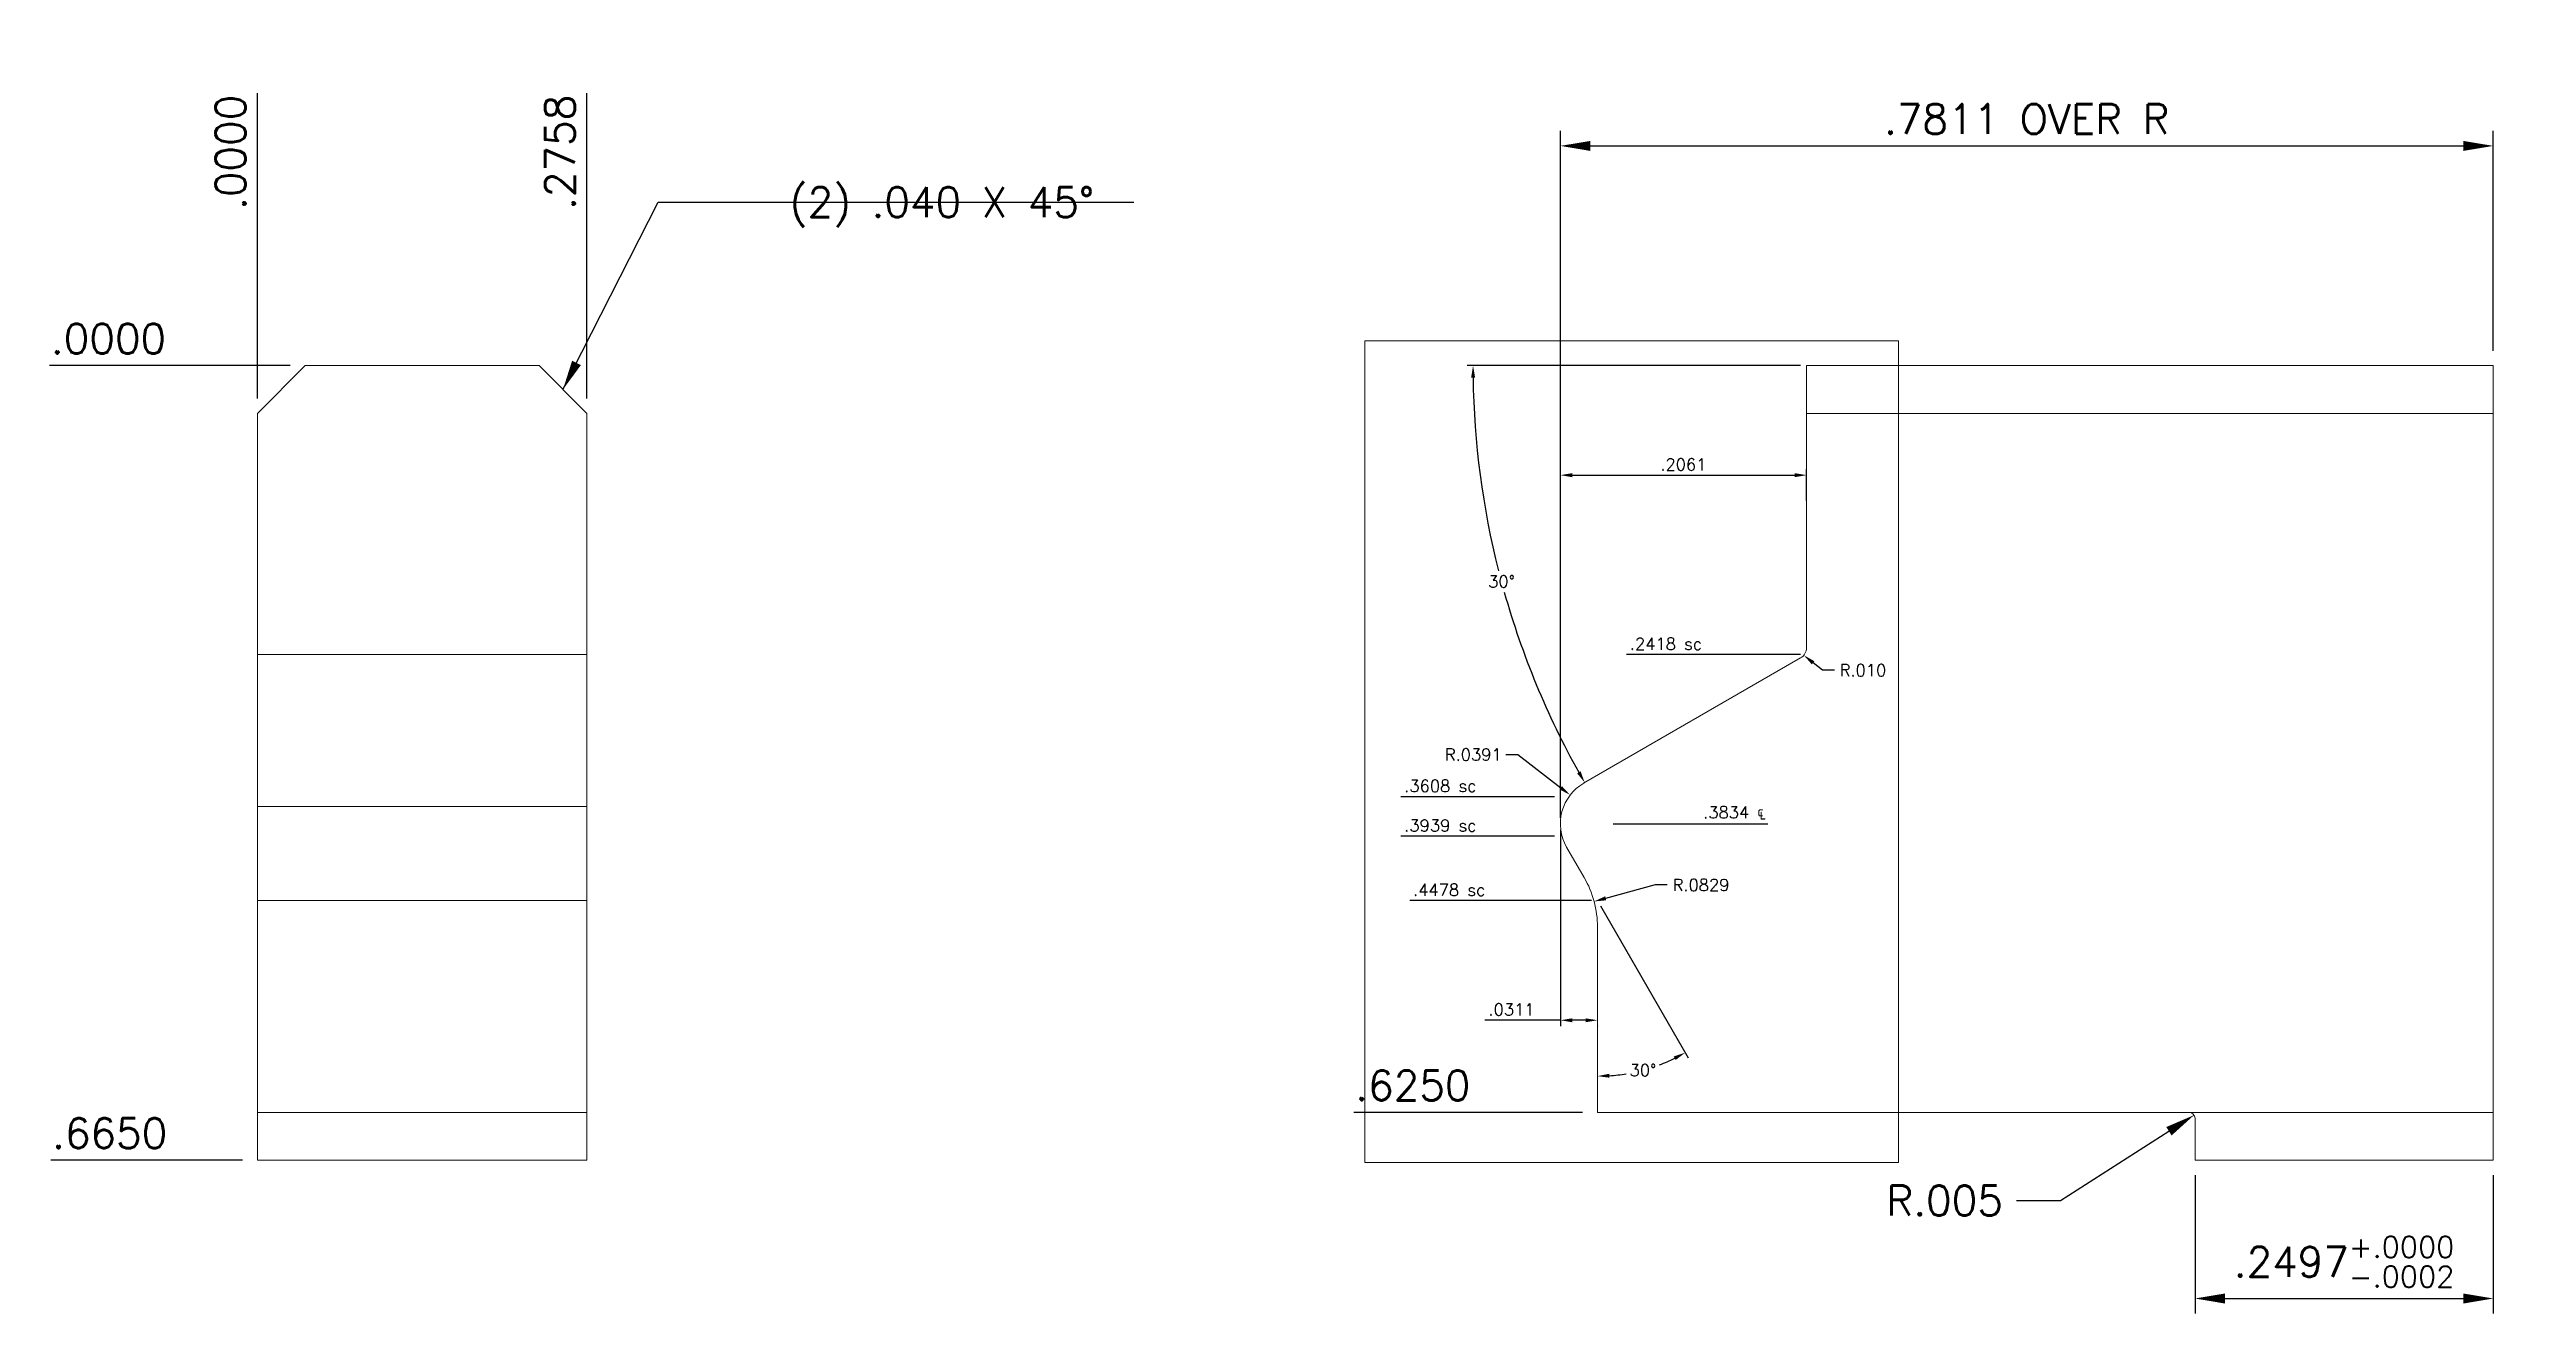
# Model space of a CAD drawing. Header units: inches. Extents: x -0.41 to 3.56, y -1.66 to 0.82.
# Drawn here: x -0.174 to 1.9, y -0.793 to 0.265 of the extents above; entities that cross this region are included whole.
import ezdxf

# ---------------------------------------------------------------- set-up
doc = ezdxf.new("R2010")
doc.units = ezdxf.units.IN
doc.header["$MEASUREMENT"] = 0
doc.header["$PDSIZE"] = 0.05
for name, color, linetype, lineweight in [('AM_0', 7, 'Continuous', 30), ('BUP_1-AM_0', 7, 'Continuous', 30), ('DIE_SECTION-DETAIL', 7, 'Continuous', 0), ('DIE_SECTION-PLAN_ASSY', 7, 'Continuous', 0)]:
    doc.layers.add(name, color=color, linetype=linetype, lineweight=lineweight)
doc.layers.add('AM_VIEWS', color=1, linetype='Continuous', lineweight=15, plot=False)
doc.styles.get("Standard").update_dxf_attribs({"font": 'ROMANS.SHX'})
doc.dimstyles.new('COMPOSIDIE$0', dxfattribs={"dimscale": 0, "dimtxt": 0.1, "dimasz": 0.1, "dimexe": 0.05, "dimexo": 0.05, "dimgap": 0.04, "dimtad": 1, "dimzin": 4, "dimtxsty": 'Standard', "dimcen": 0, "dimclrd": 3, "dimclre": 3, "dimclrt": 3, "dimazin": 3, "dimtp": 0.1, "dimtm": 0.1, "dimtfac": 0.71, "dimtmove": 0, "dimatfit": 3, "dimfxl": 0.05, "dimtzin": 7, "dimlwd": -1, "dimlwe": -1, "dimarcsym": 1})
doc.dimstyles.new('COMPOSIDIE$2', dxfattribs={"dimscale": 0, "dimtxt": 0.1, "dimasz": 0.1, "dimexe": 0.05, "dimexo": 0.05, "dimgap": 0.04, "dimtad": 1, "dimzin": 4, "dimtxsty": 'Standard', "dimcen": 0, "dimclrd": 3, "dimclre": 3, "dimclrt": 3, "dimadec": 4, "dimazin": 3, "dimtp": 0.1, "dimtm": 0.1, "dimtfac": 0.71, "dimtmove": 0, "dimatfit": 3, "dimfxl": 0.05, "dimtzin": 7, "dimlwd": -1, "dimlwe": -1, "dimarcsym": 1})
doc.dimstyles.new('COMPOSIDIE$4', dxfattribs={"dimscale": 0, "dimtxt": 0.1, "dimasz": 0.1, "dimexe": 0.05, "dimexo": 0.05, "dimgap": 0.04, "dimtad": 1, "dimzin": 4, "dimtxsty": 'Standard', "dimcen": 0, "dimse1": 1, "dimclrd": 3, "dimclre": 3, "dimclrt": 3, "dimazin": 3, "dimtp": 0.1, "dimtm": 0.1, "dimtfac": 0.71, "dimtmove": 0, "dimatfit": 3, "dimtzin": 7, "dimlwd": -1, "dimlwe": -1, "dimarcsym": 1})
doc.dimstyles.new('COMPOSIDIE$6', dxfattribs={"dimscale": 0, "dimtxt": 0.1, "dimasz": 0.1, "dimexe": 0.05, "dimexo": 0.05, "dimgap": 0.04, "dimtad": 1, "dimzin": 4, "dimtxsty": 'Standard', "dimcen": 0, "dimclrd": 3, "dimclre": 7, "dimclrt": 3, "dimazin": 3, "dimtp": 0.1, "dimtm": 0.1, "dimtfac": 0.71, "dimtmove": 0, "dimatfit": 3, "dimfxl": 0.05, "dimtzin": 7, "dimlwd": -1, "dimlwe": -1, "dimarcsym": 1})
doc.dimstyles.new('COMPOSIDIE$7', dxfattribs={"dimscale": 0, "dimtxt": 0.1, "dimasz": 0.1, "dimexe": 0.05, "dimexo": 0.05, "dimgap": 0.04, "dimtad": 1, "dimzin": 4, "dimtxsty": 'Standard', "dimcen": 0, "dimclrd": 3, "dimclre": 3, "dimclrt": 3, "dimazin": 3, "dimtp": 0.1, "dimtm": 0.1, "dimtfac": 0.71, "dimtmove": 0, "dimatfit": 3, "dimfxl": 0.05, "dimtzin": 7, "dimlwd": -1, "dimlwe": -1, "dimarcsym": 1})

msp = doc.modelspace()

# ---------------------------------------------------------------- texts
at = {"layer": 'AM_0', "color": 3, "insert": (0.4456, 0.1493), "char_height": 0.025, "attachment_point": 1}
msp.add_mtext('\\A1;(2) .040 X 45%%D', dxfattribs=at)

# ---------------------------------------------------------------- blocks, each defined once
blk = doc.blocks.new('*D13')
at = {"layer": 'AM_0', "color": 7, "transparency": 16777216}
blk.add_line((0, -0.0275), (0, 0.2279), dxfattribs=at)
at = {"layer": 'Defpoints', "color": 0, "transparency": 16777216}
for p in [(0, 0.1191), (0, -0.04), (0, -0.04)]:
    blk.add_point(p, dxfattribs=at)
at = {"layer": 'AM_0', "color": 3, "transparency": 16777216, "insert": (-0.0225, 0.1785), "char_height": 0.025, "attachment_point": 5, "rotation": 90}
blk.add_mtext('\\A1;.0000', dxfattribs=at)
blk = doc.blocks.new('*D14')
at = {"layer": 'AM_0', "color": 7, "transparency": 16777216}
blk.add_line((0.2758, -0.0275), (0.2758, 0.2279), dxfattribs=at)
at = {"layer": 'Defpoints', "color": 0, "transparency": 16777216}
for p in [(0.2758, 0.1191), (0, 0), (0.2758, -0.04)]:
    blk.add_point(p, dxfattribs=at)
at = {"layer": 'AM_0', "color": 3, "transparency": 16777216, "insert": (0.2533, 0.1785), "char_height": 0.025, "attachment_point": 5, "rotation": 90}
blk.add_mtext('\\A1;.2758', dxfattribs=at)
blk = doc.blocks.new('*D15')
at = {"layer": 'AM_0', "color": 7, "transparency": 16777216}
blk.add_line((0.0275, 0), (-0.1741, 0), dxfattribs=at)
at = {"layer": 'Defpoints', "color": 0, "transparency": 16777216}
for p in [(-0.0653, 0), (0.04, 0), (0.04, 0)]:
    blk.add_point(p, dxfattribs=at)
at = {"layer": 'AM_0', "color": 3, "transparency": 16777216, "insert": (-0.1247, 0.0225), "char_height": 0.025, "attachment_point": 5}
blk.add_mtext('\\A1;.0000', dxfattribs=at)
blk = doc.blocks.new('*D16')
at = {"layer": 'AM_0', "color": 7, "transparency": 16777216}
blk.add_line((-0.0125, -0.665), (-0.1731, -0.665), dxfattribs=at)
at = {"layer": 'Defpoints', "color": 0, "transparency": 16777216}
for p in [(0, 0), (-0.0643, -0.665), (0, -0.665)]:
    blk.add_point(p, dxfattribs=at)
at = {"layer": 'AM_0', "color": 3, "transparency": 16777216, "insert": (-0.1237, -0.6425), "char_height": 0.025, "attachment_point": 5}
blk.add_mtext('\\A1;.6650', dxfattribs=at)
blk = doc.blocks.new('*D17')
at = {"layer": 'AM_0', "color": 7, "transparency": 16777216}
blk.add_line((1.1095, -0.625), (0.918, -0.625), dxfattribs=at)
at = {"layer": 'Defpoints', "color": 0, "transparency": 16777216}
for p in [(0, 0), (1.0268, -0.625), (1.122, -0.625)]:
    blk.add_point(p, dxfattribs=at)
at = {"layer": 'AM_0', "color": 3, "transparency": 16777216, "insert": (0.9674, -0.6025), "char_height": 0.025, "attachment_point": 5}
blk.add_mtext('\\A1;.6250', dxfattribs=at)
blk = doc.blocks.new('*D18')
at = {"layer": 'AM_0', "color": 3, "transparency": 16777216}
for p, q in [((1.6223, -0.6775), (1.6223, -0.7933)), ((1.872, -0.6775), (1.872, -0.7933)), ((1.6473, -0.7808), (1.847, -0.7808))]:
    blk.add_line(p, q, dxfattribs=at)
for points in [[(1.6473, -0.7766), (1.6473, -0.785), (1.6223, -0.7808)], [(1.847, -0.7766), (1.847, -0.785), (1.872, -0.7808)]]:
    blk.add_solid(points, dxfattribs=at)
at = {"layer": 'Defpoints', "color": 0, "transparency": 16777216}
for p in [(1.6223, -0.665), (1.872, -0.665), (1.872, -0.7808)]:
    blk.add_point(p, dxfattribs=at)
at = {"layer": 'AM_0', "color": 3, "transparency": 16777216, "insert": (1.7471, -0.7501), "char_height": 0.025, "attachment_point": 5}
blk.add_mtext('\\A1;.2497{}{\\H0.71x;\\C3;\\S+.0000^ -.0002;}', dxfattribs=at)
blk = doc.blocks.new('*D19')
at = {"layer": 'AM_0', "color": 3, "transparency": 16777216}
for p, q in [((1.5096, -0.6988), (1.6004, -0.6408)), ((1.4727, -0.6988), (1.5096, -0.6988))]:
    blk.add_line(p, q, dxfattribs=at)
blk.add_solid([(1.5982, -0.6373), (1.6027, -0.6443), (1.6215, -0.6273)], dxfattribs=at)
at = {"layer": 'Defpoints', "color": 0, "transparency": 16777216}
for p in [(1.6131, -0.6327), (1.6173, -0.63)]:
    blk.add_point(p, dxfattribs=at)
at = {"layer": 'AM_0', "color": 3, "transparency": 16777216, "insert": (1.4127, -0.6988), "char_height": 0.025, "attachment_point": 5}
blk.add_mtext('\\A1;R.005', dxfattribs=at)
blk = doc.blocks.new('*D20')
at = {"layer": 'BUP_1-AM_0', "color": 7, "transparency": 16777216}
blk.add_line((1.292, -0.2418), (1.1462, -0.2418), dxfattribs=at)
at = {"layer": 'Defpoints', "color": 0, "transparency": 16777216}
for p in [(0, 0), (1.2164, -0.2418), (1.297, -0.2418)]:
    blk.add_point(p, dxfattribs=at)
at = {"layer": 'BUP_1-AM_0', "color": 3, "transparency": 16777216, "insert": (1.1793, -0.2328), "char_height": 0.01, "attachment_point": 5}
blk.add_mtext('\\A1;.2418 sc', dxfattribs=at)
blk = doc.blocks.new('*D21')
at = {"layer": 'BUP_1-AM_0', "color": 7, "transparency": 16777216}
blk.add_line((1.117, -0.4478), (0.9648, -0.4478), dxfattribs=at)
at = {"layer": 'Defpoints', "color": 0, "transparency": 16777216}
for p in [(0, 0), (1.0349, -0.4478), (1.122, -0.4478)]:
    blk.add_point(p, dxfattribs=at)
at = {"layer": 'BUP_1-AM_0', "color": 3, "transparency": 16777216, "insert": (0.9978, -0.4388), "char_height": 0.01, "attachment_point": 5}
blk.add_mtext('\\A1;.4478 sc', dxfattribs=at)
blk = doc.blocks.new('*D22')
at = {"layer": 'BUP_1-AM_0', "color": 7, "transparency": 16777216}
blk.add_line((1.135, -0.3834), (1.2647, -0.3834), dxfattribs=at)
at = {"layer": 'Defpoints', "color": 0, "transparency": 16777216}
for p in [(0, 0), (1.13, -0.3834), (1.203, -0.3834)]:
    blk.add_point(p, dxfattribs=at)
at = {"layer": 'BUP_1-AM_0', "color": 3, "transparency": 16777216, "insert": (1.2359, -0.3744), "char_height": 0.01, "attachment_point": 5}
blk.add_mtext('\\A1;.3834 {\\Famgdt|c0;q}', dxfattribs=at)
blk = doc.blocks.new('*D23')
at = {"layer": 'BUP_1-AM_0', "color": 7, "transparency": 16777216}
blk.add_line((1.0859, -0.3608), (0.9573, -0.3608), dxfattribs=at)
at = {"layer": 'Defpoints', "color": 0, "transparency": 16777216}
for p in [(0, 0), (1.0275, -0.3608), (1.0909, -0.3608)]:
    blk.add_point(p, dxfattribs=at)
at = {"layer": 'BUP_1-AM_0', "color": 3, "transparency": 16777216, "insert": (0.9904, -0.3518), "char_height": 0.01, "attachment_point": 5}
blk.add_mtext('\\A1;.3608 sc', dxfattribs=at)
blk = doc.blocks.new('*D24')
at = {"layer": 'BUP_1-AM_0', "color": 7, "transparency": 16777216}
blk.add_line((1.0859, -0.3939), (0.9573, -0.3939), dxfattribs=at)
at = {"layer": 'Defpoints', "color": 0, "transparency": 16777216}
for p in [(0, 0), (1.0275, -0.3939), (1.0909, -0.3939)]:
    blk.add_point(p, dxfattribs=at)
at = {"layer": 'BUP_1-AM_0', "color": 3, "transparency": 16777216, "insert": (0.9904, -0.3849), "char_height": 0.01, "attachment_point": 5}
blk.add_mtext('\\A1;.3939 sc', dxfattribs=at)
blk = doc.blocks.new('*D25')
at = {"layer": 'BUP_1-AM_0', "color": 3, "transparency": 16777216}
for p, q in [((1.0909, -0.3784), (1.0909, -0.0867)), ((1.1009, -0.0917), (1.287, -0.0917)), ((1.297, -0.113), (1.297, -0.0867))]:
    blk.add_line(p, q, dxfattribs=at)
for points in [[(1.1009, -0.09), (1.1009, -0.0934), (1.0909, -0.0917)], [(1.287, -0.09), (1.287, -0.0934), (1.297, -0.0917)]]:
    blk.add_solid(points, dxfattribs=at)
at = {"layer": 'Defpoints', "color": 0, "transparency": 16777216}
for p in [(1.297, -0.0917), (1.297, -0.118), (1.0909, -0.3834)]:
    blk.add_point(p, dxfattribs=at)
at = {"layer": 'BUP_1-AM_0', "color": 3, "transparency": 16777216, "insert": (1.1939, -0.0827), "char_height": 0.01, "attachment_point": 5}
blk.add_mtext('\\A1;.2061', dxfattribs=at)
blk = doc.blocks.new('*D26')
at = {"layer": 'BUP_1-AM_0', "color": 3, "transparency": 16777216}
for p, q in [((1.0909, -0.3884), (1.0909, -0.5529)), ((1.0909, -0.5479), (1.0276, -0.5479)), ((1.112, -0.5479), (1.1009, -0.5479)), ((1.122, -0.5525), (1.122, -0.5529))]:
    blk.add_line(p, q, dxfattribs=at)
for points in [[(1.1009, -0.5463), (1.1009, -0.5496), (1.0909, -0.5479)], [(1.112, -0.5463), (1.112, -0.5496), (1.122, -0.5479)]]:
    blk.add_solid(points, dxfattribs=at)
at = {"layer": 'Defpoints', "color": 0, "transparency": 16777216}
for p in [(1.0909, -0.3834), (1.122, -0.5475), (1.122, -0.5479)]:
    blk.add_point(p, dxfattribs=at)
at = {"layer": 'BUP_1-AM_0', "color": 3, "transparency": 16777216, "insert": (1.05, -0.5389), "char_height": 0.01, "attachment_point": 5}
blk.add_mtext('\\A1;.0311', dxfattribs=at)
blk = doc.blocks.new('*D27')
at = {"layer": 'BUP_1-AM_0', "color": 3, "transparency": 16777216}
blk.add_line((1.292, 0), (1.0128, 0), dxfattribs=at)
for start, end in [(180.8208, 194.2366), (195.7662, 209.1792)]:
    blk.add_arc((1.7158, 0), 0.6981, start, end, dxfattribs=at)
for points in [[(1.0162, -0.01), (1.0195, -0.01), (1.0178, 0)], [(1.1078, -0.3395), (1.1049, -0.3412), (1.1113, -0.349)]]:
    blk.add_solid(points, dxfattribs=at)
at = {"layer": 'Defpoints', "color": 0, "transparency": 16777216}
for p in [(1.297, 0), (1.872, 0), (1.0284, -0.1212), (1.292, -0.2447), (1.1104, -0.3495)]:
    blk.add_point(p, dxfattribs=at)
at = {"layer": 'BUP_1-AM_0', "color": 3, "transparency": 16777216, "insert": (1.0416, -0.1807), "char_height": 0.01, "attachment_point": 5}
blk.add_mtext('\\A1;30°', dxfattribs=at)
blk = doc.blocks.new('*D28')
at = {"layer": 'BUP_1-AM_0', "color": 3, "transparency": 16777216}
blk.add_line((1.1245, -0.4521), (1.198, -0.5793), dxfattribs=at)
for start, end in [(290.739, 296.0994), (273.9006, 279.4117)]:
    blk.add_arc((1.122, -0.4478), 0.1469, start, end, dxfattribs=at)
for points in [[(1.1858, -0.5782), (1.1874, -0.5812), (1.1955, -0.575)], [(1.132, -0.596), (1.1319, -0.5927), (1.122, -0.5947)]]:
    blk.add_solid(points, dxfattribs=at)
at = {"layer": 'Defpoints', "color": 0, "transparency": 16777216}
for p in [(1.0961, -0.403), (1.1109, -0.4285), (1.122, -0.47), (1.1475, -0.5925), (1.122, -0.625)]:
    blk.add_point(p, dxfattribs=at)
at = {"layer": 'BUP_1-AM_0', "color": 3, "transparency": 16777216, "insert": (1.16, -0.5897), "char_height": 0.01, "attachment_point": 5}
blk.add_mtext('\\A1;30°', dxfattribs=at)
blk = doc.blocks.new('*D29')
at = {"layer": 'BUP_1-AM_0', "color": 3, "transparency": 16777216}
for p, q in [((1.1702, -0.4347), (1.1288, -0.4459)), ((1.1802, -0.4347), (1.1702, -0.4347))]:
    blk.add_line(p, q, dxfattribs=at)
blk.add_solid([(1.1284, -0.4442), (1.1292, -0.4475), (1.1191, -0.4485)], dxfattribs=at)
at = {"layer": 'Defpoints', "color": 0, "transparency": 16777216}
for p in [(1.1191, -0.4485), (1.0391, -0.47)]:
    blk.add_point(p, dxfattribs=at)
at = {"layer": 'BUP_1-AM_0', "color": 3, "transparency": 16777216, "insert": (1.2087, -0.4347), "char_height": 0.01, "attachment_point": 5}
blk.add_mtext('\\A1;R.0829', dxfattribs=at)
blk = doc.blocks.new('*D30')
at = {"layer": 'BUP_1-AM_0', "color": 3, "transparency": 16777216}
for p, q in [((1.0453, -0.3256), (1.0553, -0.3256)), ((1.0553, -0.3256), (1.0912, -0.3533))]:
    blk.add_line(p, q, dxfattribs=at)
blk.add_solid([(1.0922, -0.352), (1.0901, -0.3546), (1.0991, -0.3594)], dxfattribs=at)
at = {"layer": 'Defpoints', "color": 0, "transparency": 16777216}
for p in [(1.0991, -0.3594), (1.13, -0.3834)]:
    blk.add_point(p, dxfattribs=at)
at = {"layer": 'BUP_1-AM_0', "color": 3, "transparency": 16777216, "insert": (1.018, -0.3256), "char_height": 0.01, "attachment_point": 5}
blk.add_mtext('\\A1;R.0391', dxfattribs=at)
blk = doc.blocks.new('*D31')
at = {"layer": 'BUP_1-AM_0', "color": 3, "transparency": 16777216}
for p, q in [((1.3103, -0.255), (1.3025, -0.2487)), ((1.3203, -0.255), (1.3103, -0.255))]:
    blk.add_line(p, q, dxfattribs=at)
blk.add_solid([(1.3036, -0.2474), (1.3014, -0.25), (1.2947, -0.2424)], dxfattribs=at)
at = {"layer": 'Defpoints', "color": 0, "transparency": 16777216}
for p in [(1.287, -0.236), (1.2947, -0.2424)]:
    blk.add_point(p, dxfattribs=at)
at = {"layer": 'BUP_1-AM_0', "color": 3, "transparency": 16777216, "insert": (1.3443, -0.255), "char_height": 0.01, "attachment_point": 5}
blk.add_mtext('\\A1;R.010', dxfattribs=at)
blk = doc.blocks.new('*D32')
at = {"layer": 'AM_0', "color": 3, "transparency": 16777216}
for p, q in [((1.0909, -0.3709), (1.0909, 0.1964)), ((1.872, 0.0125), (1.872, 0.1964)), ((1.1159, 0.1839), (1.847, 0.1839))]:
    blk.add_line(p, q, dxfattribs=at)
for points in [[(1.1159, 0.188), (1.1159, 0.1797), (1.0909, 0.1839)], [(1.847, 0.188), (1.847, 0.1797), (1.872, 0.1839)]]:
    blk.add_solid(points, dxfattribs=at)
at = {"layer": 'Defpoints', "color": 0, "transparency": 16777216}
for p in [(1.872, 0.1839), (1.872, 0), (1.0909, -0.3834)]:
    blk.add_point(p, dxfattribs=at)
at = {"layer": 'AM_0', "color": 3, "transparency": 16777216, "insert": (1.4814, 0.2064), "char_height": 0.025, "attachment_point": 5}
blk.add_mtext('\\A1;.7811 OVER R', dxfattribs=at)

# ---------------------------------------------------------------- dimensions: what is measured, and where the dimension line sits
at = {"layer": 'AM_0'}
for base, p1, p2, text, override, picture, middle in [((1.872, 0.1839), (1.0909, -0.3834), (1.872, 0), '<> OVER R', {"dimscale": 0.25, "dimpost": ''}, '*D32', (1.4814, 0.2064)), ((1.872, -0.7808), (1.6223, -0.665), (1.872, -0.665), '<>{}{\\H0.71x;\\C3;\\S+.0000^ -.0002;}', {"dimscale": 0.25, "dimpost": '', "dimtp": 0, "dimtm": 0.0002, "dimtdec": 4, "dimtzin": 7}, '*D18', (1.7471, -0.7501))]:
    dim = msp.add_linear_dim(base=base, p1=p1, p2=p2, text=text, dimstyle='COMPOSIDIE$0', override=override, dxfattribs=at)
    dim.commit()
    dim.dimension.update_dxf_attribs({"geometry": picture, "text_midpoint": middle})
for feature_location, offset, dtype, origin, picture, middle in [((0, -0.04), (0, 0.1591388027), 1, (0, -0.04), '*D13', (-0.0225, 0.1785435646)), ((0.2758, -0.04), (0, 0.1591), 1, (0, 0), '*D14', (0.2533, 0.1785)), ((0.04, 0), (-0.105277567, 0), 0, (0.04, 0), '*D15', (-0.1246823289, 0.0225)), ((0, -0.665), (-0.0643179238, 0), 0, (0, 0), '*D16', (-0.1237226857, -0.6425)), ((1.1219960328, -0.625), (-0.0951463781, 0), 0, (0, 0), '*D17', (0.9674448929, -0.6025))]:
    dim = msp.add_ordinate_dim(feature_location=feature_location, offset=offset, dtype=dtype, origin=origin, dimstyle='COMPOSIDIE$6', override={"dimscale": 0.25}, dxfattribs=at)
    dim.commit()
    dim.dimension.update_dxf_attribs({"geometry": picture, "text_midpoint": middle})
dim = msp.add_radius_dim(center=(1.6173, -0.63), mpoint=(1.6131, -0.6327), dimstyle='COMPOSIDIE$4', override={"dimscale": 0.25, "dimdec": 3}, dxfattribs=at)
dim.commit()
dim.dimension.update_dxf_attribs({"geometry": '*D19', "text_midpoint": (1.4127, -0.6988), "dimtype": 164})
at = {"layer": 'BUP_1-AM_0'}
for feature_location, offset, text, picture, middle in [((1.297, -0.2418), (-0.0806, 0), '<> sc', '*D20', (1.1793, -0.2328)), ((1.122, -0.4478), (-0.0871, 0), '<> sc', '*D21', (0.9978, -0.4388)), ((1.13, -0.3834), (0.073, 0), '<> {\\Famgdt|c0;q}', '*D22', (1.2359, -0.3744)), ((1.0909, -0.3608), (-0.0634, 0), '<> sc', '*D23', (0.9904, -0.3518)), ((1.0909, -0.3939), (-0.0634, 0), '<> sc', '*D24', (0.9904, -0.3849))]:
    dim = msp.add_ordinate_dim(feature_location=feature_location, offset=offset, dtype=0, origin=(0, 0), text=text, dimstyle='COMPOSIDIE$6', override={"dimscale": 0.1, "dimpost": ''}, dxfattribs=at)
    dim.commit()
    dim.dimension.update_dxf_attribs({"geometry": picture, "text_midpoint": middle})
for base, line1, line2, picture, middle in [((1.0283786, -0.1212179), ((1.296996, 0), (1.871996, 0)), ((1.1104401, -0.3495275), (1.291996, -0.2447061)), '*D27', (1.0415594, -0.1806728)), ((1.1475079, -0.59246418), ((1.12199603, -0.625), (1.12199603, -0.47)), ((1.11088564, -0.42853543), (1.09612186, -0.40296382)), '*D28', (1.16002094, -0.5896901))]:
    dim = msp.add_angular_dim_2l(base=base, line1=line1, line2=line2, dimstyle='COMPOSIDIE$2', override={"dimscale": 0.1}, dxfattribs=at)
    dim.commit()
    dim.dimension.update_dxf_attribs({"geometry": picture, "text_midpoint": middle})
dim = msp.add_linear_dim(base=(1.297, -0.0917), p1=(1.0909, -0.3834), p2=(1.297, -0.118), dimstyle='COMPOSIDIE$0', override={"dimscale": 0.1}, dxfattribs=at)
dim.commit()
dim.dimension.update_dxf_attribs({"geometry": '*D25', "text_midpoint": (1.1939, -0.0827)})
dim = msp.add_radius_dim(center=(1.287, -0.236), mpoint=(1.2947, -0.2424), dimstyle='COMPOSIDIE$4', override={"dimscale": 0.1, "dimdec": 3}, dxfattribs=at)
dim.commit()
dim.dimension.update_dxf_attribs({"geometry": '*D31', "text_midpoint": (1.3443, -0.255)})
for center, mpoint, picture, middle in [((1.13, -0.3834), (1.0991, -0.3594), '*D30', (1.018, -0.3256)), ((1.0391, -0.47), (1.1191, -0.4485), '*D29', (1.2087, -0.4347))]:
    dim = msp.add_radius_dim(center=center, mpoint=mpoint, dimstyle='COMPOSIDIE$4', override={"dimscale": 0.1}, dxfattribs=at)
    dim.commit()
    dim.dimension.update_dxf_attribs({"geometry": picture, "text_midpoint": middle, "dimtype": 164})
dim = msp.add_linear_dim(base=(1.122, -0.5479), p1=(1.0909, -0.3834), p2=(1.122, -0.5475), dimstyle='COMPOSIDIE$0', override={"dimscale": 0.1}, dxfattribs=at)
dim.commit()
dim.dimension.update_dxf_attribs({"geometry": '*D26', "text_midpoint": (1.05, -0.5479), "dimtype": 160})

# ---------------------------------------------------------------- linework, layer by layer
at = {"layer": 'AM_VIEWS'}
msp.add_lwpolyline([(1.3741, -0.6671), (0.9272, -0.6671), (0.9272, 0.0206), (1.3741, 0.0206)], close=True, dxfattribs=at)
at = {"layer": 'DIE_SECTION-DETAIL', "color": 1, "linetype": 'Continuous', "lineweight": 15}
for p, q in [((0, -0.665), (0, -0.625)), ((0.2758, -0.665), (0.2758, -0.625)), ((0.2758, -0.665), (0, -0.665))]:
    msp.add_line(p, q, dxfattribs=at)
at = {"layer": 'DIE_SECTION-PLAN_ASSY', "color": 1, "lineweight": 15}
for p, q in [((0, -0.04), (0.04, 0)), ((0.2358, 0), (0.04, 0)), ((0.2358, 0), (0.2758, -0.04)), ((1.297, 0), (1.872, 0)), ((1.297, -0.236), (1.297, 0)), ((1.872, -0.665), (1.872, 0)), ((0, -0.04), (0, -0.625)), ((0.2758, -0.04), (0.2758, -0.625)), ((0.2758, -0.2418), (0, -0.2418)), ((1.1104, -0.3495), (1.292, -0.2447)), ((0.2758, -0.3691), (0, -0.3691)), ((1.1109, -0.4285), (1.0961, -0.403)), ((0.2758, -0.4478), (0, -0.4478)), ((1.122, -0.625), (1.122, -0.47)), ((0.2758, -0.625), (0, -0.625)), ((1.122, -0.625), (1.6173, -0.625)), ((1.872, -0.625), (1.6173, -0.625)), ((1.6223, -0.665), (1.6223, -0.63)), ((1.6223, -0.665), (1.872, -0.665))]:
    msp.add_line(p, q, dxfattribs=at)
at = {"layer": 'DIE_SECTION-PLAN_ASSY', "color": 1, "linetype": 'Continuous', "lineweight": 15}
msp.add_line((1.872, -0.04), (1.297, -0.04), dxfattribs=at)
at = {"layer": 'DIE_SECTION-PLAN_ASSY', "color": 1}
msp.add_arc((1.287, -0.236), 0.01, 300, 360, dxfattribs=at)
at = {"layer": 'DIE_SECTION-PLAN_ASSY', "color": 1, "lineweight": 15}
for centre, radius, start, end in [((1.13, -0.3834), 0.0391, 120, 210), ((1.0391, -0.47), 0.0829, 0, 30), ((1.6173, -0.63), 0.005, 0, 90)]:
    msp.add_arc(centre, radius, start, end, dxfattribs=at)

msp.set_redraw_order([(e.dxf.handle, doc.entitydb.next_handle()) for e in msp.query("TEXT MTEXT ATTDEF DIMENSION ARC_DIMENSION")])  # texts and dimensions are drawn at this point

# ---------------------------------------------------------------- leaders
at = {"layer": 'AM_0', "annotation_type": 0, "has_hookline": 1, "hookline_direction": 0, "text_width": 0.2881}
msp.add_leader([(0.2558, -0.02), (0.3356, 0.1368), (0.4356, 0.1368)], dimstyle='COMPOSIDIE$7', override={"dimscale": 0.25}, dxfattribs=at)

doc.saveas('drawing.dxf')
